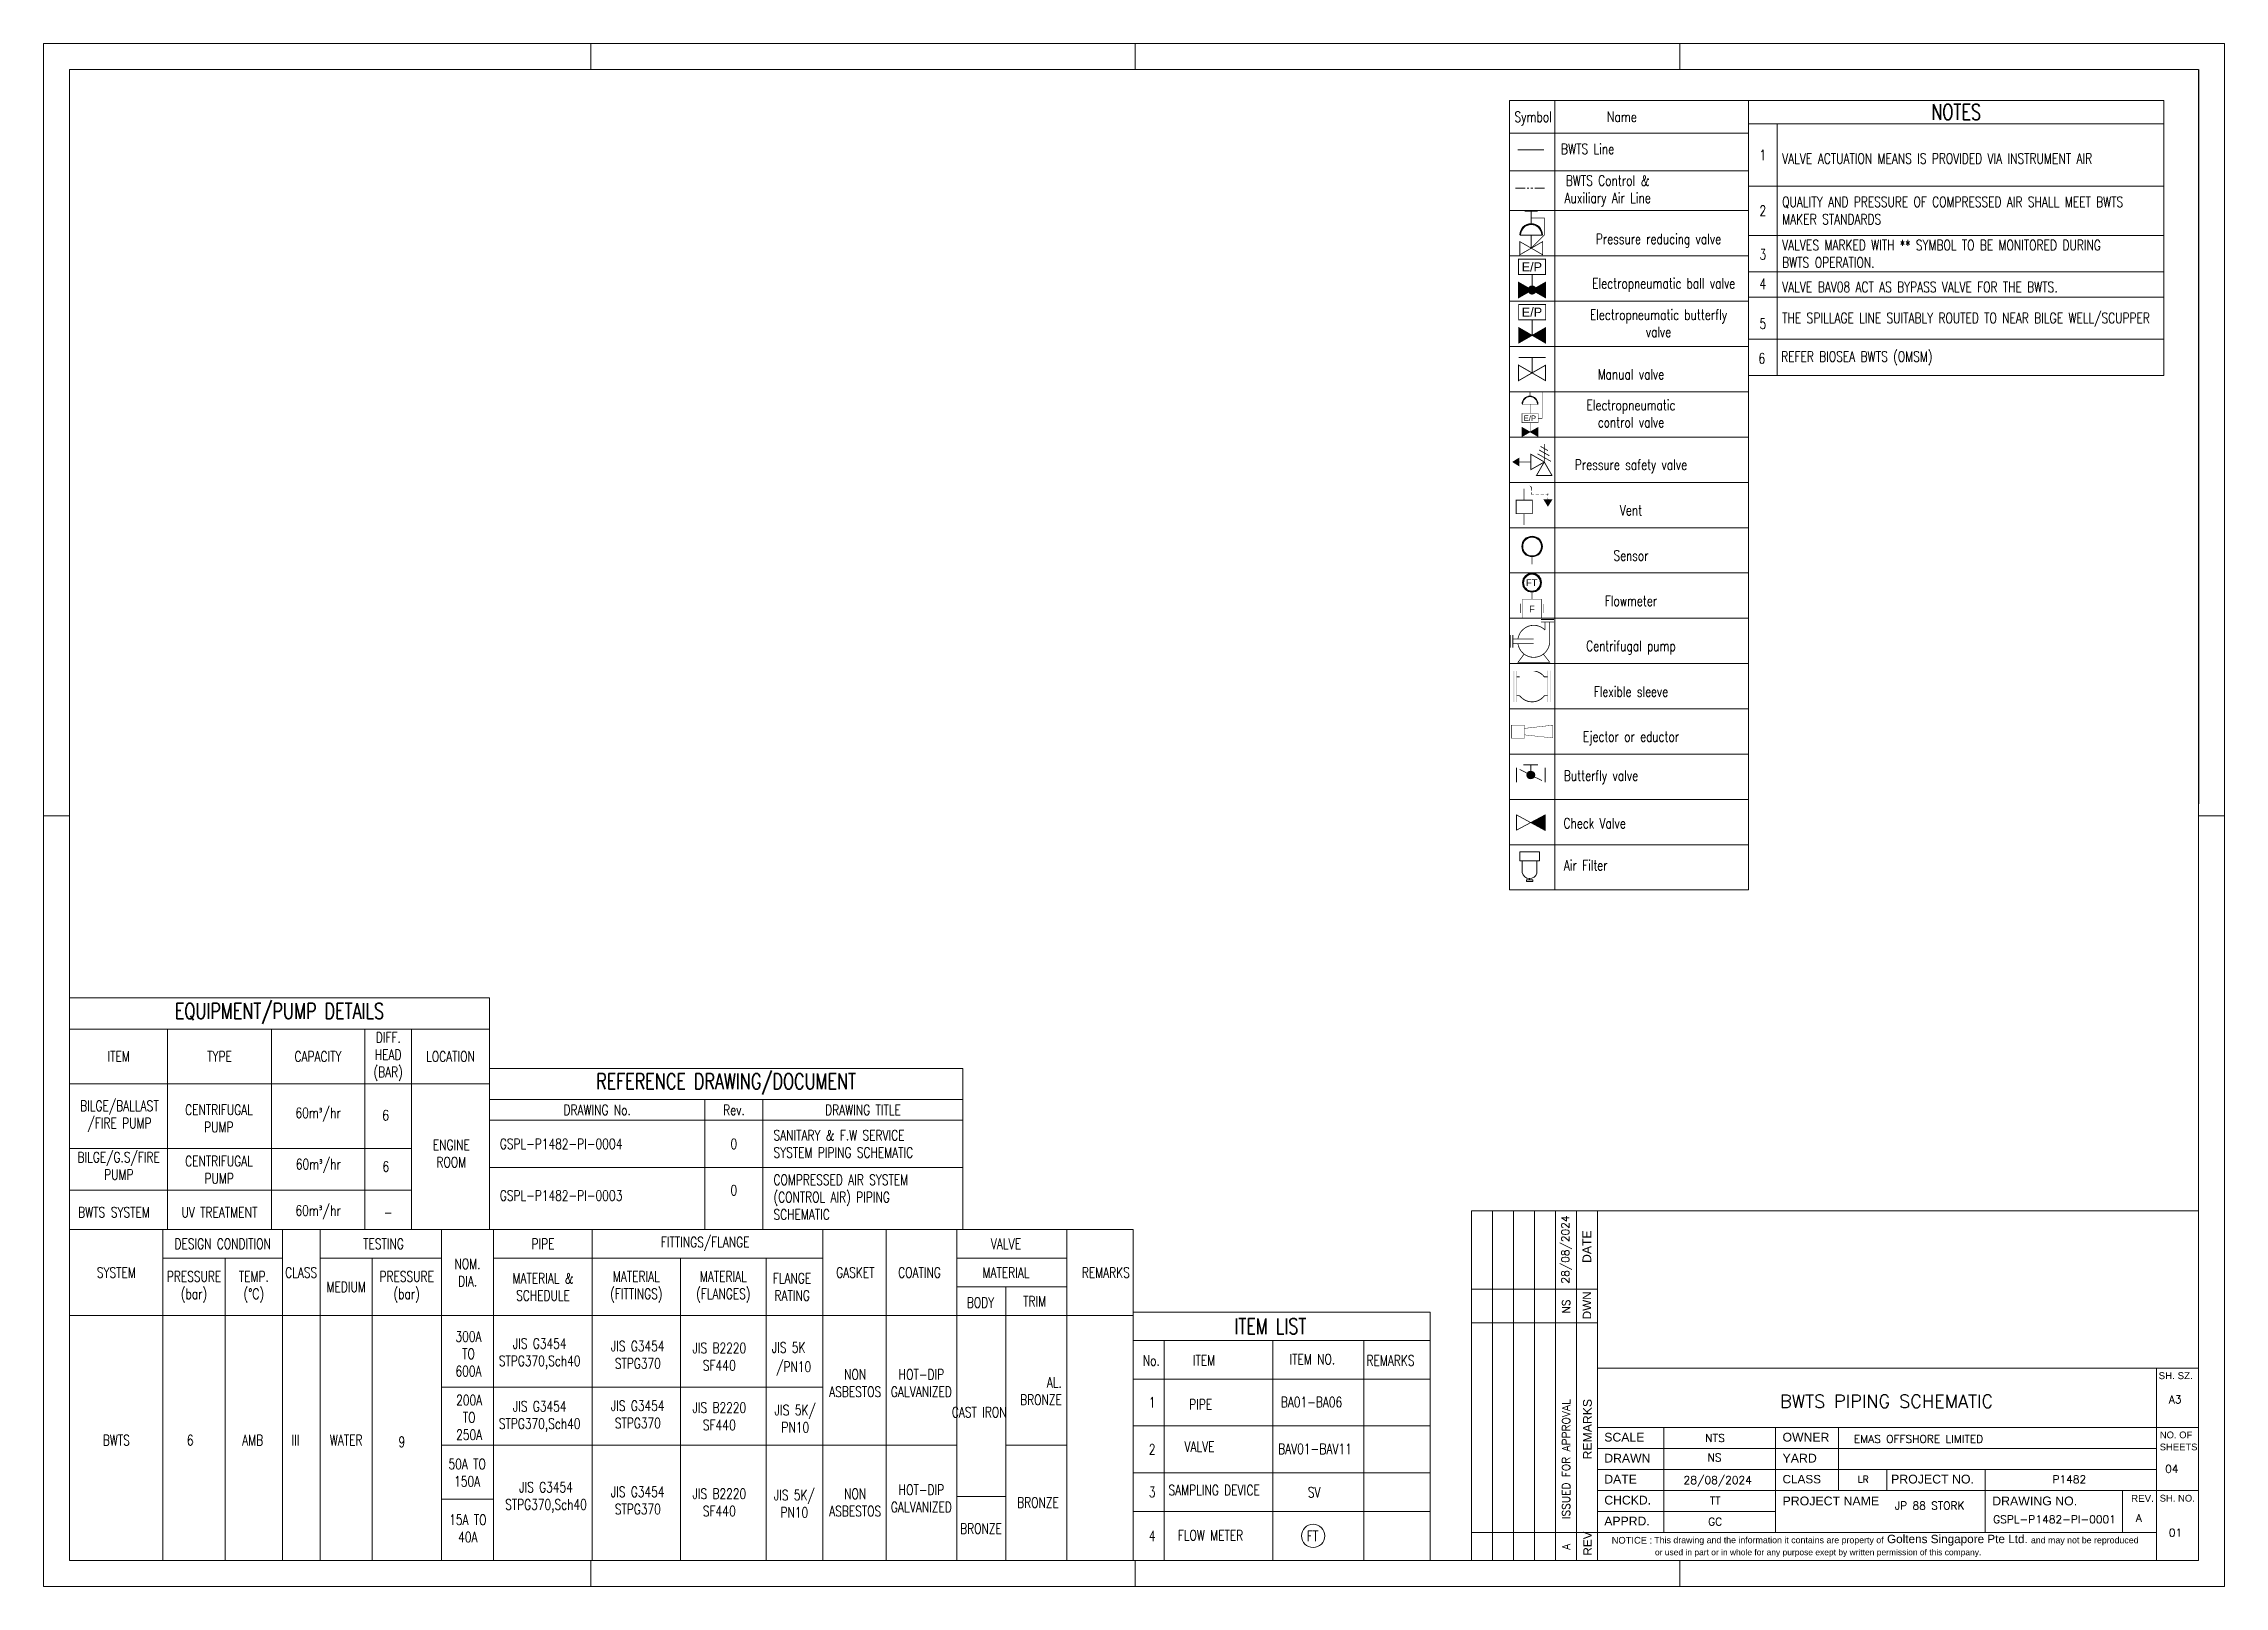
# Model space of a CAD drawing. Header units: millimetres. Extents: x 1638 to 3309, y -435 to 1865.
# Drawn here: x 1637.6 to 2057.6, y -434.9 to -137.9 of the extents above; entities that cross this region are included whole.
import ezdxf
from ezdxf.enums import TextEntityAlignment as Align

# ---------------------------------------------------------------- set-up
doc = ezdxf.new("R2010")
doc.units = ezdxf.units.MM
doc.linetypes.add('HIDDEN', pattern=[9.525, 6.35, -3.175])
doc.linetypes.add('PHANTOM', pattern=[2.5, 1.25, -0.25, 0.25, -0.25, 0.25, -0.25])
doc.layers.add('ballast', color=1, linetype='HIDDEN', lineweight=25)
doc.layers.add('Template', color=7, linetype='Continuous', lineweight=0)
doc.styles.add('Annotations', font='romans.shx', dxfattribs={"width": 0.75, "height": 2})
doc.styles.add('Cadmatic Default Text', font='arial.ttf')
doc.styles.add('Headings', font='romant.shx', dxfattribs={"width": 0.75, "height": 3})
doc.styles.add('PDF Arial', font='arial.ttf')
doc.styles.add('SEDS_Romans', font='romans.shx')

msp = doc.modelspace()

# ---------------------------------------------------------------- texts
at = {"char_height": 1.5, "attachment_point": 5, "rotation": 90, "style": 'SEDS_Romans'}
for s, insert, width in [('28/08/2024', (1930.88, -370.04), 7.6579), ('NS', (1930.79, -380.98), 7.6579), ('ISSUED FOR APPROVAL', (1930.79, -410.4), 39.094), ('A', (1930.79, -427.28), 7.6579)]:
    msp.add_mtext(s, dxfattribs=dict(at, insert=insert, width=width))
at = {"attachment_point": 5, "style": 'SEDS_Romans'}
for s, insert, char_height, width in [('BWTS PIPING SCHEMATIC', (1992.51, -399.23), 2.5, 55.554), ('A3', (2048.09, -398.89), 1.5, 7.6579), ('NTS', (1959.46, -406.29), 1.5, 7.6579), ('EMAS OFFSHORE LIMITED ', (1998.64, -406.48), 1.5, 30.9397), ('NS', (1959.36, -410.06), 1.5, 7.6579), ('04', (2047.42, -412.25), 1.5, 7.6579), ('28/08/2024', (1959.98, -414.67), 1.5, 7.6579), ('LR', (1988.02, -414.25), 1.308, 7.6579), ('TT', (1959.51, -418.37), 1.5, 7.6579), ('JP 88 STORK', (2000.81, -419.31), 1.5, 30.9397), ('GC', (1959.51, -422.41), 1.5, 7.6579), ('GSPL-P1482-PI-0001', (2024.85, -421.98), 1.5, 7.6579), ('A', (2041.11, -421.69), 1.5, 7.6579), ('01', (2048.18, -424.53), 1.5, 7.6579)]:
    msp.add_mtext(s, dxfattribs=dict(at, insert=insert, char_height=char_height, width=width))
at = {"insert": (2027.71, -414.26), "char_height": 1.5, "attachment_point": 5, "style": 'SEDS_Romans'}
msp.add_mtext('\\pt6;P1482', dxfattribs=at)
at = {"layer": 'Template', "color": 7, "style": 'Annotations', "width": 0.75}
for s, height, p in [('Butterfly valve', 1.9827, (1930.36, -279.79)), ('Check Valve', 1.9827, (1930.29, -288.95)), ('Air Filter', 1.983, (1930.36, -297.05))]:
    msp.add_text(s, height=height, dxfattribs=at).set_placement(p)
at = {"layer": 'Template', "color": 7, "char_height": 2, "attachment_point": 5, "style": 'Annotations'}
for s, insert in [('Symbol', (1924.44, -152.3)), ('Name', (1941.52, -151.95)), ('BWTS Line', (1934.91, -158.14)), ('BWTS Control & Auxiliary Air Line', (1938.78, -166.23))]:
    msp.add_mtext_dynamic_manual_height_columns(s, width=26.056, gutter_width=12.5, heights=[0], dxfattribs=dict(at, insert=insert))
at = {"layer": 'Template', "color": 7}
for s, insert, char_height, width, attachment_point, style in [('NOTES', (2005.92, -151.04), 3, 79.9872, 5, 'Headings'), ('1', (1968.67, -159.29), 2, 1.5, 5, 'Annotations'), ('VALVE ACTUATION MEANS IS PROVIDED VIA INSTRUMENT AIR', (1972.42, -159.99), 2, 72.5, 4, 'Annotations'), ('QUALITY AND PRESSURE OF COMPRESSED AIR SHALL MEET BWTS MAKER STANDARDS', (1972.42, -170.01), 2, 72.5, 4, 'Annotations'), ('2', (1968.67, -170.04), 2, 1.5, 5, 'Annotations'), ('Pressure reducing valve', (1948.58, -175.8), 1.9827, 38.0815, 5, 'Annotations'), ('VALVES MARKED WITH ** SYMBOL TO BE MONITORED DURING BWTS OPERATION.                                 ', (1972.42, -178.33), 2, 72.5, 4, 'Annotations'), ('3', (1968.67, -178.43), 2, 1.5, 5, 'Annotations'), ('Electropneumatic ball valve', (1949.6, -184.35), 1.9827, 39.4647, 5, 'Annotations'), ('4', (1968.67, -184.11), 2, 1.5, 5, 'Annotations'), ('VALVE BAV08 ACT AS BYPASS VALVE FOR THE BWTS.', (1972.42, -184.72), 2, 72.5, 4, 'Annotations'), ('Electropneumatic butterfly\\Pvalve', (1948.58, -191.72), 1.9827, 37.3344, 5, 'Annotations'), ('5', (1968.67, -191.79), 2, 1.5, 5, 'Annotations'), ('THE SPILLAGE LINE SUITABLY ROUTED TO NEAR BILGE WELL/SCUPPER ', (1972.42, -191.02), 2, 72.5, 4, 'Annotations'), ('REFER BIOSEA BWTS (OMSM)', (1972.21, -198.45), 2, 72.5, 4, 'Annotations'), ('Manual valve', (1943.28, -201.52), 1.9827, 25.8309, 5, 'Annotations'), ('6', (1968.46, -198.45), 2, 1.5, 5, 'Annotations'), ('Electropneumatic control valve', (1943.28, -209.11), 1.9827, 25.8309, 5, 'Annotations'), ('Pressure safety valve', (1943.28, -219.26), 1.9827, 25.8309, 5, 'Annotations'), ('Flowmeter', (1943.28, -245.15), 1.983, 25.8309, 5, 'Annotations'), ('Centrifugal pump', (1943.28, -254.16), 1.9827, 25.8309, 5, 'Annotations'), ('Flexible sleeve', (1943.28, -262.61), 1.9827, 25.8309, 5, 'Annotations'), ('Ejector or eductor', (1943.28, -271.6), 1.9827, 25.8309, 5, 'Annotations'), ('EQUIPMENT/PUMP DETAILS ', (1682.99, -324.6), 3, 79.371, 5, 'Headings'), ('DIFF. HEAD\\P(BAR)', (1703.93, -332.85), 2, 7, 5, 'Annotations'), ('ITEM', (1651.99, -332.85), 2, 16.871, 5, 'Annotations'), ('TYPE', (1671.43, -332.85), 2, 18, 5, 'Annotations'), ('CAPACITY', (1690.43, -332.85), 2, 16, 5, 'Annotations'), ('LOCATION', (1715.93, -332.85), 2, 13, 5, 'Annotations'), ('BILGE/BALLAST\\P/FIRE PUMP', (1652.17, -344.36), 2, 25.9163, 5, 'Annotations'), ('CENTRIFUGAL PUMP', (1671.32, -344.79), 2, 18.5, 5, 'Annotations'), ('60m{\\fISOCPEUR|b0|i0|c0|p34;³}/hr', (1690.43, -344.05), 2, 16.5, 5, 'Annotations'), ('6', (1703.44, -344.18), 2, 16.5, 5, 'Annotations'), ('BILGE/G.S/FIRE PUMP', (1652.03, -353.92), 2, 17.871, 5, 'Annotations'), ('CENTRIFUGAL PUMP', (1671.36, -354.67), 2, 18.5, 5, 'Annotations'), ('60m{\\fISOCPEUR|b0|i0|c0|p34;³}/hr', (1690.47, -353.92), 2, 16.5, 5, 'Annotations'), ('ENGINE\\PROOM', (1716.1, -351.55), 2, 17.871, 5, 'Annotations'), ('6', (1703.48, -354.05), 2, 16.5, 5, 'Annotations'), ('60m{\\fISOCPEUR|b0|i0|c0|p34;³}/hr', (1690.43, -362.85), 2, 16.5, 5, 'Annotations'), ('BWTS SYSTEM', (1651.12, -362.85), 2, 17.371, 5, 'Annotations'), ('UV TREATMENT', (1671.43, -362.85), 2, 18.5, 5, 'Annotations'), ('-', (1703.93, -362.85), 2, 7.5, 5, 'Annotations')]:
    msp.add_mtext(s, dxfattribs=dict(at, insert=insert, char_height=char_height, width=width, attachment_point=attachment_point, style=style))
at = {"layer": 'Template', "color": 1, "attachment_point": 7, "style": 'PDF Arial'}
for insert, char_height in [((1922.22, -181.75), 1.745), ((1922.24, -190.46), 1.745), ((1922.64, -210.51), 1.043)]:
    msp.add_mtext('E/P', dxfattribs=dict(at, insert=insert, char_height=char_height))
at = {"layer": 'Template', "width": 25.8309, "attachment_point": 5, "style": 'Annotations'}
for s, insert, char_height in [('{\\C7;Vent}', (1943.28, -227.69), 1.983), ('{\\C7;Sensor}', (1943.28, -236.44), 1.9827)]:
    msp.add_mtext(s, dxfattribs=dict(at, insert=insert, char_height=char_height))
at = {"layer": 'Template', "attachment_point": 7, "style": 'PDF Arial'}
for s, insert, char_height in [('FT', (1923.04, -242.31), 1.305), ('F', (1923.65, -247.36), 1.3)]:
    msp.add_mtext(s, dxfattribs=dict(at, insert=insert, char_height=char_height))

# ---------------------------------------------------------------- blocks, each defined once
blk = doc.blocks.new('Goltens_Isometric_A3_2_8')
at = {"layer": 'Template', "flags": 128}
for points in [[(0, 297), (420, 297)], [(0, 0), (0, 297)], [(105.38, 297), (105.38, 292.01)], [(210.25, 297), (210.25, 292.01)], [(315.12, 297), (315.12, 292.01)], [(420, 297), (420, 0)], [(4.99, 292.01), (415.01, 292.01)], [(4.99, 292.01), (4.99, 4.99)], [(415.01, 292.01), (415.01, 4.99)], [(4.99, 148.32), (0, 148.32)], [(420, 148.32), (415.01, 148.32)], [(275, 72.3), (299.24, 72.3)], [(275, 72.3), (275, 4.99)], [(279.04, 72.3), (279.04, 4.99)], [(283.08, 72.3), (283.08, 4.99)], [(287.12, 72.3), (287.12, 4.99)], [(291.16, 72.3), (291.16, 4.99)], [(295.2, 72.3), (295.2, 4.99)], [(299.24, 72.3), (415.01, 72.3)], [(299.24, 72.3), (299.24, 4.99)], [(415.01, 72.3), (415.01, 4.99)], [(275, 57.24), (299.24, 57.24)], [(275, 50.76), (299.24, 50.76)], [(299.24, 42.01), (415.01, 42.01)], [(406.93, 42.01), (406.93, 4.99)], [(299.24, 30.57), (415.01, 30.57)], [(312.02, 30.57), (312.02, 10.38)], [(333.56, 30.57), (333.56, 10.38)], [(345.68, 30.57), (345.68, 18.46)], [(299.24, 26.53), (406.93, 26.53)], [(299.24, 22.49), (406.93, 22.49)], [(355, 18.6), (355, 22.5)], [(373.95, 18.46), (373.95, 22.51)], [(299.24, 18.46), (415.01, 18.46)], [(373.95, 18.46), (373.95, 10.38)], [(400.39, 18.46), (400.39, 10.38)], [(299.24, 14.42), (333.56, 14.42)], [(299.24, 10.38), (275, 10.38)], [(299.24, 10.38), (406.93, 10.38)], [(415.01, 4.99), (4.99, 4.99)], [(105.38, 4.99), (105.38, 0)], [(210.25, 4.99), (210.25, 0)], [(275.01, 4.99), (299.24, 4.99)], [(299.24, 4.99), (415.01, 4.99)], [(315.12, 4.99), (315.12, 0)], [(420, 0), (0, 0)]]:
    blk.add_lwpolyline(points, dxfattribs=at)
at = {"layer": 'Template', "style": 'Cadmatic Default Text'}
for s, height, p in [('DATE', 1.683, (298.06, 62.26)), ('DWN', 1.617, (298.05, 51.41)), ('REMARKS', 1.683, (298.17, 24.45)), ('REV', 1.617, (298.16, 5.92))]:
    blk.add_text(s, height=height, rotation=90, dxfattribs=at).set_placement(p)
for s, height, p in [('SH. SZ.', 1.346, (407.34, 39.89)), ('NO. OF ', 1.3, (407.57, 28.51)), ('SHEETS', 1.3, (407.55, 26.19)), ('REV.', 1.346, (402.03, 16.27)), ('SH. NO.', 1.3, (407.55, 16.32)), ('NOTICE :', 1.292, (301.99, 8.23)), ('This drawing and the information it contains are property of', 1.213, (310.21, 8.31)), ('Goltens Singapore Pte Ltd.', 1.6154, (355.04, 8.32)), ('and may not be reproduced', 1.213, (382.75, 8.29)), ('or used in part or in whole for any purpose exept by written permission of this company.', 1.1631, (310.34, 5.99))]:
    blk.add_text(s, height=height, dxfattribs=at).set_placement(p)
for s, height, p in [('SCALE', 1.683, (300.58, 28.72)), ('OWNER', 1.683, (334.91, 28.72)), ('DRAWN', 1.683, (300.58, 24.68)), ('YARD', 1.7, (334.91, 24.68)), ('DATE', 1.683, (300.58, 20.64)), ('CLASS', 1.617, (334.91, 20.64)), ('PROJECT NO.', 1.7, (355.81, 20.65)), ('CHCKD.', 1.683, (300.58, 16.6)), ('PROJECT NAME', 1.7, (334.91, 16.44)), ('DRAWING NO.', 1.7, (375.29, 16.44)), ('APPRD.', 1.683, (300.58, 12.57))]:
    blk.add_text(s, height=height, dxfattribs=at).set_placement(p, align=Align.MIDDLE_LEFT)
blk = doc.blocks.new('SPEC')
at = {"layer": 'Template', "color": 7}
for p, q in [((1645, -362.72), (1849.86, -362.72)), ((1645, -362.72), (1645, -426.42)), ((1645, -362.72), (1710.87, -362.72)), ((1645, -362.72), (1710.87, -362.72)), ((1645, -362.72), (1725.87, -362.72)), ((1663, -362.72), (1663, -426.42)), ((1686, -362.72), (1686, -426.42)), ((1693.26, -362.72), (1693.26, -426.42)), ((1716.67, -362.72), (1716.67, -426.42)), ((1725.87, -362.72), (1817.05, -362.72)), ((1726.67, -362.72), (1726.67, -426.42)), ((1745.67, -362.72), (1745.67, -426.42)), ((1790.1, -362.72), (1790.1, -426.42)), ((1802.27, -362.72), (1802.27, -426.42)), ((1815.9, -362.72), (1815.9, -426.42)), ((1837.11, -362.72), (1837.11, -426.42)), ((1849.86, -362.72), (1849.86, -426.42)), ((1663, -368.24), (1686, -368.24)), ((1675, -368.24), (1675, -426.42)), ((1693.26, -368.24), (1716.67, -368.24)), ((1703.26, -368.24), (1703.26, -426.42)), ((1726.67, -368.24), (1790.1, -368.24)), ((1762.67, -368.24), (1762.67, -426.42)), ((1779.17, -368.24), (1779.17, -426.42)), ((1815.9, -368.24), (1837.11, -368.24)), ((1815.9, -373.77), (1837.11, -373.77)), ((1825.36, -373.77), (1825.36, -426.42)), ((1645, -379.3), (1849.86, -379.3)), ((1716.67, -393.09), (1790.1, -393.09)), ((1716.67, -404.22), (1779.17, -404.22)), ((1779.17, -404.22), (1815.9, -404.22)), ((1825.36, -404.22), (1837.11, -404.22)), ((1716.67, -414.61), (1726.67, -414.61)), ((1815.9, -414.11), (1825.36, -414.11)), ((1645, -426.42), (1849.86, -426.42))]:
    blk.add_line(p, q, dxfattribs=at)
at = {"layer": 'Template', "color": 7, "style": 'Annotations', "width": 0.75}
for s, p in [('JIS 5K', (1780.24, -386.43)), ('/PN10', (1781.08, -390.15))]:
    blk.add_text(s, height=2, dxfattribs=at).set_placement(p)
at = {"layer": 'Template', "color": 7, "char_height": 2, "attachment_point": 5, "style": 'Annotations'}
for s, insert, width in [('DESIGN CONDITION', (1674.5, -365.48), 21), (' TESTING', (1704.96, -365.48), 21.4147), ('PIPE', (1736.17, -365.48), 15), ('FITTINGS/FLANGE', (1767.42, -365.48), 39.4984), ('VALVE ', (1825.36, -365.48), 19.4977), ('NOM.\\PDIA.', (1721.67, -371.01), 9), ('SYSTEM', (1654, -371.01), 16), ('PRESSURE\\P(bar)', (1669, -373.77), 11.9), ('TEMP.\\P(%%DC)', (1680.5, -373.77), 9), ('CLASS', (1689.59, -371.01), 16.5817), ('MEDIUM', (1698.26, -373.77), 8), ('PRESSURE\\P(bar)', (1709.96, -373.77), 13.2147), ('MATERIAL & \\PSCHEDULE', (1736.17, -373.77), 18.8), ('MATERIAL\\P(FITTINGS)', (1754.17, -373.77), 16), ('MATERIAL\\P(FLANGES)', (1770.92, -373.77), 15.4984), ('FLANGE RATING', (1784.17, -373.77), 8), ('GASKET ', (1796.33, -371.01), 10.4462), ('COATING', (1808.69, -371.01), 12), ('MATERIAL', (1825.36, -371.01), 19.4977), ('REMARKS', (1844.61, -371.01), 11), ('BODY', (1820.45, -376.79), 9), ('TRIM', (1830.86, -376.53), 8.4977), ('\\P300A TO 600A', (1721.82, -384.99), 8), ('JIS G3454\\PSTPG370,Sch40', (1735.56, -386.65), 17), ('JIS G3454\\PSTPG370    \\P\\P\\P\\P\\P  ', (1754.44, -395.16), 17), ('JIS B2220\\PSF440     \\P\\P\\P\\P\\P  ', (1770.15, -395.53), 17), ('NON ASBESTOS', (1796.3, -392.28), 10.4462), ('HOT-DIP\\PGALVANIZED', (1809.06, -392.28), 10.4462), ('\\P200A TO 250A', (1722, -397.23), 8), ('      AL.  BRONZE', (1831.61, -393.83), 10.4462), ('JIS G3454\\PSTPG370,Sch40', (1735.56, -398.73), 17), ('JIS G3454\\PSTPG370    \\P\\P\\P\\P\\P  ', (1754.44, -406.65), 17), ('JIS B2220\\PSF440     \\P\\P\\P\\P\\P  ', (1770.15, -407.02), 17), ('JIS 5K/ PN10', (1784.76, -399.15), 9.7244), ('CAST IRON', (1820.22, -397.89), 10.4462), ('BWTS', (1654, -403.27), 17), ('6', (1668.27, -403.27), 3), ('AMB', (1680.27, -403.27), 3), ('III', (1688.5, -403.27), 3), ('WATER', (1698.26, -403.27), 8), ('9', (1709.02, -403.59), 3), ('\\P50A TO 150A', (1721.61, -407.87), 8), ('JIS G3454\\PSTPG370,Sch40', (1736.77, -414.3), 17), ('JIS G3454\\PSTPG370    \\P\\P\\P\\P\\P  ', (1754.44, -423.22), 17), ('JIS B2220\\PSF440     \\P\\P\\P\\P\\P  ', (1770.15, -423.59), 17), ('JIS 5K/ PN10', (1784.59, -415.51), 11.6403), ('NON ASBESTOS', (1796.3, -415.27), 10.4462), ('HOT-DIP\\PGALVANIZED', (1809.06, -414.49), 10.4462), ('BRONZE', (1831.5, -415.28), 10.4462), ('\\P15A TO 40A', (1721.7, -418.59), 8), ('BRONZE', (1820.53, -420.3), 10.4462)]:
    blk.add_mtext(s, dxfattribs=dict(at, insert=insert, width=width))
blk = doc.blocks.new('ITEM')
at = {"layer": 'Template', "color": 7}
for p, q in [((1991.31, -310.04), (2048.51, -310.04)), ((1991.31, -310.04), (1991.31, -357.85)), ((2048.51, -310.04), (2048.51, -357.85)), ((1991.31, -315.48), (2048.51, -315.48)), ((1997.25, -315.48), (1997.25, -357.85)), ((2018.19, -315.48), (2018.19, -357.85)), ((2035.69, -315.48), (2035.69, -357.85)), ((1991.31, -322.92), (2048.51, -322.92)), ((1991.31, -331.94), (2048.51, -331.94)), ((1991.31, -340.96), (2048.51, -340.96)), ((1991.31, -348.41), (2048.51, -348.41)), ((1991.31, -357.85), (2048.51, -357.85))]:
    blk.add_line(p, q, dxfattribs=at)
blk.add_circle((2025.95, -353.13), 2.24, dxfattribs=at)
for s, insert, char_height, width, attachment_point, style in [('ITEM LIST', (2017.73, -312.76), 3, 79.9872, 5, 'Headings'), ('No.', (1993.14, -319.36), 2, 72.5, 4, 'Annotations'), ('ITEM', (2002.78, -319.32), 2, 72.5, 4, 'Annotations'), ('ITEM NO.', (2021.37, -319.12), 2, 72.5, 4, 'Annotations'), ('REMARKS', (2036.21, -319.36), 2, 72.5, 4, 'Annotations'), ('1', (1994.28, -327.43), 2, 72.5, 4, 'Annotations'), ('PIPE', (2002.08, -327.81), 2, 72.5, 4, 'Annotations'), ('BA01-BA06', (2019.72, -327.36), 2, 72.5, 4, 'Annotations'), ('2', (1994.28, -336.45), 2, 72.5, 4, 'Annotations'), ('VALVE', (2001.2, -335.96), 2, 72.5, 4, 'Annotations'), ('BAV01-BAV11', (2019.24, -336.37), 2, 72.5, 4, 'Annotations'), ('3', (1994.28, -344.68), 2, 72.5, 4, 'Annotations'), ('SAMPLING DEVICE', (1998.11, -344.3), 2, 72.5, 4, 'Annotations'), ('SV', (2024.96, -344.73), 2, 72.5, 4, 'Annotations'), ('4', (1994.28, -353.13), 2, 72.5, 4, 'Annotations'), ('FLOW METER', (1999.88, -353), 2, 72.5, 4, 'Annotations'), ('FT', (2024.77, -353.13), 2, 72.5, 4, 'Annotations')]:
    blk.add_mtext(s, dxfattribs=dict(at, insert=insert, char_height=char_height, width=width, attachment_point=attachment_point, style=style))
blk = doc.blocks.new('REF')
at = {"layer": 'Template', "color": 7}
for p, q in [((1735.89, -212.91), (1827.07, -212.91)), ((1735.89, -212.91), (1735.89, -243.93)), ((1827.07, -212.91), (1827.07, -243.93)), ((1735.89, -218.91), (1827.07, -218.91)), ((1777.39, -218.91), (1777.39, -243.93)), ((1788.57, -218.91), (1788.57, -243.93)), ((1735.89, -222.91), (1827.07, -222.91)), ((1735.89, -231.99), (1827.07, -231.99)), ((1735.89, -243.93), (1827.07, -243.93))]:
    blk.add_line(p, q, dxfattribs=at)
for s, insert, char_height, width, attachment_point, style in [('REFERENCE DRAWING/DOCUMENT', (1781.48, -215.91), 3, 91.1619, 5, 'Headings'), ('DRAWING No.', (1756.64, -220.91), 2, 41.4872, 5, 'Annotations'), ('Rev.', (1782.98, -220.91), 2, 11.1619, 5, 'Annotations'), ('DRAWING TITLE', (1807.82, -220.91), 2, 38.4872, 5, 'Annotations'), ('GSPL-P1482-PI-0004', (1737.89, -227.45), 2, 37.5, 4, 'Annotations'), ('0', (1782.98, -227.45), 2, 7.1747, 5, 'Annotations'), ('SANITARY & F.W SERVICE SYSTEM PIPING SCHEMATIC', (1790.57, -227.45), 2, 34.5, 4, 'Annotations'), ('COMPRESSED AIR SYSTEM (CONTROL AIR) PIPING SCHEMATIC', (1790.57, -237.7), 2, 34.5, 4, 'Annotations'), ('GSPL-P1482-PI-0003', (1737.89, -237.39), 2, 37.5, 4, 'Annotations'), ('0', (1782.98, -236.38), 2, 7.1747, 5, 'Annotations')]:
    blk.add_mtext(s, dxfattribs=dict(at, insert=insert, char_height=char_height, width=width, attachment_point=attachment_point, style=style))

# ---------------------------------------------------------------- hatches: boundary and pattern name
at = {"layer": 'Template'}
h = msp.add_hatch(color=1, dxfattribs=at)
h.paths.add_polyline_path([(1923.23, -278.67, -0.116434), (1923.31, -278.33), (1923.98, -278.67), (1924.65, -279.01, -0.791418)])
h.paths.add_polyline_path([(1923.98, -278.67), (1923.31, -278.33, -0.284079), (1923.98, -277.92)])
h.paths.add_polyline_path([(1923.98, -277.92, -0.414214), (1924.73, -278.67, -0.116434), (1924.65, -279.01), (1923.98, -278.67)])
h = msp.add_hatch(color=1, dxfattribs=at)
h.dxf.hatch_style = 1
h.paths.add_polyline_path([(1926.75, -286.33), (1923.96, -287.83), (1926.75, -289.38)])

# ---------------------------------------------------------------- linework, layer by layer
at = {"ltscale": 30}
msp.add_line((2052.57, -142.86), (2052.57, -284.25), dxfattribs=at)
at = {"layer": 'Template', "color": 7}
for p, q in [((1919.87, -169.99), (1919.87, -148.79)), ((1919.87, -148.79), (1965.92, -148.79)), ((1965.92, -148.79), (2045.92, -148.79)), ((1965.92, -148.79), (1965.92, -223.3)), ((1965.92, -148.79), (1965.92, -223.3)), ((2045.92, -148.79), (2045.92, -174.79)), ((1919.87, -155.09), (1965.92, -155.09)), ((1965.92, -153.29), (1971.42, -153.29)), ((1965.92, -155.09), (1965.92, -230.35)), ((1971.42, -153.29), (2045.92, -153.29)), ((1971.42, -153.29), (1971.42, -174.79)), ((1919.87, -162.38), (1965.92, -162.38)), ((1965.92, -165.29), (2045.92, -165.29)), ((1965.92, -167.7), (1965.92, -246.21)), ((1928.6, -169.99), (1965.92, -169.99)), ((1965.92, -174.79), (2045.92, -174.79)), ((1965.92, -174.79), (2045.92, -174.79)), ((1971.42, -174.79), (1971.42, -201.79)), ((2045.92, -174.79), (2045.92, -201.79)), ((1928.6, -178.72), (1965.92, -178.72)), ((1965.92, -181.79), (2045.92, -181.79)), ((1928.6, -187.43), (1965.92, -187.43)), ((1965.92, -186.65), (2045.92, -186.65)), ((1928.6, -196.16), (1965.92, -196.16)), ((1965.92, -194.79), (2045.92, -194.79)), ((1928.6, -204.89), (1965.92, -204.89)), ((1965.92, -201.79), (2045.92, -201.79)), ((1928.6, -213.6), (1965.92, -213.6)), ((1928.6, -222.33), (1965.92, -222.33)), ((1928.6, -231.06), (1965.92, -231.06)), ((1928.6, -239.77), (1965.92, -239.77)), ((1965.92, -246.21), (1965.92, -254.94)), ((1928.6, -248.5), (1965.92, -248.5)), ((1965.92, -254.94), (1965.92, -300.79)), ((1928.6, -257.23), (1965.92, -257.23)), ((1928.6, -257.23), (1965.92, -257.23)), ((1928.6, -265.96), (1965.92, -265.96)), ((1928.6, -265.96), (1965.92, -265.96)), ((1919.87, -274.67), (1919.87, -283.38)), ((1928.6, -274.67), (1965.92, -274.67)), ((1928.6, -283.38), (1928.6, -274.67)), ((1919.87, -283.38), (1928.6, -283.38)), ((1919.87, -283.38), (1919.87, -292.09)), ((1928.6, -283.38), (1965.92, -283.38)), ((1928.6, -292.09), (1928.6, -283.38)), ((1919.87, -292.09), (1928.6, -292.09)), ((1919.87, -292.09), (1919.87, -300.79)), ((1928.6, -292.09), (1965.92, -292.09)), ((1928.6, -300.79), (1928.6, -292.09)), ((1919.87, -300.79), (1928.6, -300.79)), ((1928.6, -300.79), (1965.92, -300.79)), ((1642.56, -321.6), (1723.43, -321.6)), ((1642.56, -321.6), (1642.56, -327.6)), ((1723.43, -321.6), (1723.43, -341.82)), ((1642.56, -327.6), (1723.43, -327.6)), ((1642.56, -327.6), (1642.56, -360.24)), ((1661.43, -327.6), (1661.43, -360.24)), ((1681.43, -327.6), (1681.43, -338.1)), ((1699.43, -327.6), (1699.43, -338.1)), ((1708.43, -327.6), (1708.43, -338.1)), ((1723.43, -335.15), (1723.43, -366.17)), ((1642.56, -338.1), (1708.43, -338.1)), ((1681.43, -338.1), (1681.43, -360.24)), ((1699.43, -338.1), (1699.43, -360.24)), ((1708.43, -338.1), (1723.43, -338.1)), ((1708.43, -338.1), (1708.43, -360.24)), ((1642.56, -350.6), (1708.43, -350.6)), ((1642.56, -358.59), (1708.43, -358.59)), ((1642.56, -360.24), (1642.56, -366.17)), ((1661.43, -360.24), (1661.43, -366.17)), ((1681.43, -360.24), (1681.43, -366.17)), ((1699.43, -360.24), (1699.43, -366.17)), ((1708.43, -360.24), (1708.43, -366.17))]:
    msp.add_line(p, q, dxfattribs=at)
at = {"layer": 'Template', "ltscale": 0.25}
msp.add_line((1921.49, -158.3), (1926.49, -158.3), dxfattribs=at)
at = {"layer": 'Template', "linetype": 'PHANTOM', "ltscale": 1.5}
msp.add_line((1921.01, -165.69), (1926.97, -165.69), dxfattribs=at)
at = {"layer": 'Template', "color": 1}
for p, q in [((1925.37, -276.69), (1922.59, -276.69)), ((1921.2, -277.28), (1921.2, -280.06)), ((1921.85, -277.61), (1923.98, -278.67)), ((1921.85, -277.61), (1923.98, -278.67)), ((1926.11, -279.73), (1923.98, -278.67)), ((1926.11, -279.73), (1923.98, -278.67)), ((1926.76, -277.28), (1926.76, -280.06))]:
    msp.add_line(p, q, dxfattribs=at)
at = {"layer": 'Template', "linetype": 'Continuous'}
for p, q in [((1921.89, -293.47), (1921.89, -295.17)), ((1921.89, -293.47), (1925.65, -293.47)), ((1925.65, -293.47), (1925.65, -295.18)), ((1925.65, -295.18), (1921.89, -295.18)), ((1922.31, -295.18), (1922.31, -297.44)), ((1925.17, -295.18), (1925.17, -297.55))]:
    msp.add_line(p, q, dxfattribs=at)
at = {"layer": 'Template'}
for p, q in [((1923.13, -298.87), (1924.39, -298.87)), ((1923.13, -298.87), (1923.13, -299.16)), ((1923.13, -299.16), (1924.39, -299.16)), ((1923.76, -298.6), (1923.76, -298.87)), ((1924.39, -299.16), (1924.39, -298.87))]:
    msp.add_line(p, q, dxfattribs=at)
at = {"layer": 'Template', "color": 7}
for points in [[(1928.6, -148.79), (1928.6, -169.99)], [(1928.6, -169.99), (1919.87, -169.99)]]:
    msp.add_lwpolyline(points, dxfattribs=at)
for points in [[(1965.92, -155.09), (1919.87, -155.09)], [(1965.92, -169.99), (1919.87, -169.99)], [(1919.87, -178.72), (1928.6, -178.72), (1928.6, -169.99), (1919.87, -169.99)], [(1919.87, -187.43), (1928.6, -187.43), (1928.6, -178.72), (1919.87, -178.72)], [(1919.87, -196.16), (1928.6, -196.16), (1928.6, -187.43), (1919.87, -187.43)], [(1919.87, -204.89), (1928.6, -204.89), (1928.6, -196.16), (1919.87, -196.16)], [(1919.87, -213.6), (1928.6, -213.6), (1928.6, -204.89), (1919.87, -204.89)], [(1919.87, -222.33), (1928.6, -222.33), (1928.6, -213.6), (1919.87, -213.6)], [(1919.87, -231.06), (1928.6, -231.06), (1928.6, -222.33), (1919.87, -222.33)], [(1919.87, -239.77), (1928.6, -239.77), (1928.6, -231.06), (1919.87, -231.06)], [(1919.87, -248.5), (1928.6, -248.5), (1928.6, -239.77), (1919.87, -239.77)], [(1919.87, -257.23), (1928.6, -257.23), (1928.6, -248.5), (1919.87, -248.5)], [(1919.87, -265.96), (1928.6, -265.96), (1928.6, -257.23), (1919.87, -257.23)], [(1919.87, -274.67), (1928.6, -274.67), (1928.6, -265.96), (1919.87, -265.96)]]:
    msp.add_lwpolyline(points, close=True, dxfattribs=at)
at = {"layer": 'Template', "color": 1}
for points, format in [([(1924.07, -172.69, 0.168, 0.168, 0), (1924.07, -171.45, 0.147, 0.147, 0), (1926.58, -171.45, 0.147, 0.147, 0), (1926.58, -174.72, 0.134, 0.134, 0), (1924.07, -177.24, 0, 0, 0)], "xyseb"), ([(1926.1, -174.69), (1926.25, -174.69, 0.983361), (1921.87, -174.68)], "xyb"), ([(1921.89, -174.69), (1922.03, -174.69, -0.982419), (1926.08, -174.68)], "xyb"), ([(1924.14, -223.62, 0.149, 0.149, 0), (1924.12, -223.4, 0.149, 0.149, 0), (1924.03, -223.19, 0.159, 0.159, 0), (1923.86, -223.01, 0, 0, 0), (1923.66, -222.9, 0, 0, 0), (1923.44, -222.86, 0, 0, 0), (1923.21, -222.88, 0, 0, 0), (1923, -222.98, 0, 0, 0), (1922.83, -223.14, 0, 0, 0), (1922.72, -223.34, 0, 0, 0), (1922.67, -223.57, 0, 0, 0)], "xyseb"), ([(1921.5, -253.38, 0.146, 0.146, 0), (1921.61, -253.85, 0.146, 0.146, 0), (1921.79, -254.3, 0.146, 0.146, 0), (1922.04, -254.71, 0.146, 0.146, 0), (1922.36, -255.1, 0.146, 0.146, 0), (1922.73, -255.41, 0.146, 0.146, 0), (1923.14, -255.67, 0.146, 0.146, 0), (1923.58, -255.85, 0.146, 0.146, 0), (1924.04, -255.98, 0.146, 0.146, 0), (1924.53, -256.02, 0.146, 0.146, 0), (1925.02, -255.98, 0.146, 0.146, 0), (1925.5, -255.87, 0.146, 0.146, 0), (1925.94, -255.7, 0.146, 0.146, 0), (1926.36, -255.43, 0.146, 0.146, 0), (1926.72, -255.12, 0.146, 0.146, 0), (1927.04, -254.75, 0.146, 0.146, 0), (1927.3, -254.34, 0.146, 0.146, 0), (1927.48, -253.89, 0.146, 0.146, 0), (1927.59, -253.42, 0.146, 0.146, 0), (1927.63, -252.95, 0.147, 0.147, 0), (1927.63, -249.23, 0.126, 0.126, 0), (1927.2, -249.23, 0.126, 0.126, 0), (1926.74, -249.23, 0.147, 0.147, 0), (1926.74, -250.78, 0, 0, 0)], "xyseb"), ([(1922.69, -255.4, 0.148, 0.148, 0), (1921.51, -256.99, 0.147, 0.147, 0), (1927.64, -256.99, 0.134, 0.134, 0), (1926.41, -255.4, 0, 0, 0)], "xyseb"), ([(1926.62, -259.8, 0.178, 0.178, 0), (1926.31, -259.45, 0.168, 0.168, 0), (1925.96, -259.16, 0.169, 0.169, 0), (1925.56, -258.92, 0.164, 0.164, 0), (1925.14, -258.75, 0.164, 0.164, 0), (1924.69, -258.63, 0, 0, 0), (1924.24, -258.61, 0, 0, 0), (1923.76, -258.63, 0, 0, 0), (1923.32, -258.75, 0, 0, 0), (1922.89, -258.92, 0, 0, 0), (1922.51, -259.16, 0, 0, 0), (1922.15, -259.45, 0, 0, 0), (1921.84, -259.8, 0, 0, 0)], "xyseb")]:
    msp.add_lwpolyline(points, format=format, dxfattribs=at)
for points, const_width in [([(1921.88, -175.99), (1926.26, -178.51), (1926.26, -175.99), (1921.88, -178.51)], 0.145), ([(1921.63, -179.35), (1926.82, -179.35), (1926.82, -182.33), (1921.63, -182.33)], 0.168), ([(1921.66, -192.54), (1926.84, -195.53), (1926.84, -192.55), (1921.66, -195.51)], 0.17), ([(1921.63, -199.77), (1926.82, -202.75), (1926.82, -199.78), (1921.63, -202.75)], 0.171), ([(1922.3, -209.07), (1925.4, -209.07), (1925.4, -210.86), (1922.3, -210.86)], 0.105), ([(1921.17, -228.35), (1924.28, -228.35), (1924.28, -225.75), (1921.17, -225.75)], 0.168)]:
    msp.add_lwpolyline(points, close=True, dxfattribs=dict(at, const_width=const_width))
for points in [[(1921.63, -183.82, 0.171, 0.171, 0), (1926.82, -186.8, 0.168, 0.168, 0), (1926.82, -183.82, 0.189, 0.189, 0), (1921.63, -186.79, 0.168, 0.168, 0)], [(1921.66, -188.07, 0.189, 0.189, 0), (1926.84, -188.07, 0.168, 0.168, 0), (1926.84, -191.06, 0.168, 0.168, 0), (1921.66, -191.06, 0.168, 0.168, 0)], [(1922.3, -211.74, 0.112, 0.112, 0), (1925.4, -213.52, 0.105, 0.105, 0), (1925.4, -211.74, 0.112, 0.112, 0), (1922.3, -213.52, 0.105, 0.105, 0)], [(1920.23, -269.1, 0.063, 0.063, 0), (1922.76, -269.1, 0.063, 0.063, 0), (1922.76, -271.55, 0.063, 0.063, 0), (1920.23, -271.55, 0.0839, 0.0839, 0)], [(1922.76, -269.7, 0.0763, 0.0763, 0), (1928.23, -269.08, 0.063, 0.063, 0), (1928.23, -271.54, 0.0695, 0.0695, 0), (1922.76, -270.94, 0.063, 0.063, 0)]]:
    msp.add_lwpolyline(points, format="xyseb", close=True, dxfattribs=at)
at = {"layer": 'Template', "lineweight": 0}
msp.add_lwpolyline([(1921.63, -185.31), (1921.63, -185.31)], dxfattribs=at)
at = {"layer": 'Template', "color": 1}
for points in [[(1926.82, -185.31), (1926.82, -185.31)], [(1922.29, -207.26), (1922.41, -207.26)], [(1925.29, -207.26), (1925.39, -207.26)], [(1926.59, -218.4), (1926.59, -218.4)], [(1926.59, -218.4), (1926.59, -218.4)], [(1924.2, -224.61), (1924.11, -224.61)], [(1927.32, -225.62), (1927.24, -225.62)], [(1927.28, -224.55), (1927.28, -224.66)], [(1928.6, -265.96), (1919.87, -265.96)], [(1919.87, -265.96), (1928.6, -265.96)], [(1923.98, -276.69), (1923.98, -278.67)]]:
    msp.add_lwpolyline(points, dxfattribs=at)
for points, const_width in [([(1923.85, -205.85), (1923.85, -204.96), (1926.18, -204.96), (1926.18, -210), (1925.39, -210)], 0.105), ([(1923.99, -219.89), (1923.99, -216.91), (1926.59, -218.41)], 0.168), ([(1928.07, -221), (1925.09, -221), (1926.58, -218.4)], 0.168), ([(1926.74, -250.77), (1926.38, -250.46), (1925.97, -250.2), (1925.52, -250.01), (1925.05, -249.89), (1924.55, -249.85), (1924.06, -249.89), (1923.59, -250.01), (1923.14, -250.2), (1922.73, -250.45), (1922.36, -250.77), (1922.04, -251.14), (1921.8, -251.57), (1921.61, -252.02), (1921.5, -252.49)], 0.146), ([(1924.55, -253.38), (1920.51, -253.38), (1920.51, -252.95), (1920.51, -252.49), (1924.55, -252.49)], 0.147), ([(1921.84, -263.41), (1922.15, -263.74), (1922.51, -264.04), (1922.89, -264.27), (1923.32, -264.45), (1923.76, -264.55), (1924.24, -264.59), (1924.69, -264.55), (1925.14, -264.45), (1925.56, -264.27), (1925.96, -264.04), (1926.31, -263.74), (1926.62, -263.41)], 0.167)]:
    msp.add_lwpolyline(points, dxfattribs=dict(at, const_width=const_width))
at = {"layer": 'Template'}
msp.add_lwpolyline([(1922.39, -244.81, 0.063, 0.063, 0), (1926.02, -244.81, 0.0839, 0.0839, 0), (1926.02, -248.46, 0.0839, 0.0839, 0), (1922.39, -248.46, 0.0839, 0.0839, 0)], format="xyseb", close=True, dxfattribs=at)
msp.add_lwpolyline([(1922.39, -244.81, 0.063, 0.063, 0), (1926.02, -244.81, 0.0839, 0.0839, 0), (1926.02, -248.46, 0.0839, 0.0839, 0), (1922.39, -248.46, 0.0839, 0.0839, 0)], format="xyseb", close=True, dxfattribs=at)
msp.add_lwpolyline([(1921.25, -289.29), (1926.75, -286.33), (1926.75, -289.38), (1921.25, -286.33)], close=True, dxfattribs=at)
for centre, radius in [((1924.23, -234.68), 1.98), ((1924.23, -234.69), 1.81), ((1924.22, -241.64), 1.82), ((1924.21, -241.65), 1.62)]:
    msp.add_circle(centre, radius, dxfattribs=at)
at = {"layer": 'Template', "color": 1}
msp.add_circle((1923.98, -278.67), 0.752, dxfattribs=at)
for radius, start, end in [(1.54, 0.9613, 179.0387), (1.44, 1.0162, 178.9838)]:
    msp.add_arc((1923.83, -207.27), radius, start, end, dxfattribs=at)
at = {"layer": 'Template'}
msp.add_arc((1923.76, -297.12), 1.48, 192.6488, 342.949, dxfattribs=at)
at = {"layer": 'Template', "color": 1}
for points in [[(1925.33, -170.19), (1925.33, -170.04), (1922.81, -170.19)], [(1925.33, -170.04), (1922.81, -170.19), (1922.81, -170.04)], [(1924.15, -170.11), (1923.99, -170.11), (1924.15, -172.63)], [(1923.99, -170.11), (1924.15, -172.63), (1923.99, -172.63)], [(1921.93, -174.31), (1922.03, -174.69), (1921.89, -174.69)], [(1921.89, -174.67), (1921.89, -174.81), (1926.25, -174.67)], [(1921.89, -174.81), (1926.25, -174.67), (1926.25, -174.81)], [(1922.03, -173.93), (1922.1, -174.27), (1921.93, -174.27)], [(1922.1, -174.27), (1921.93, -174.27), (1922.08, -174.31)], [(1921.93, -174.27), (1922.08, -174.31), (1921.93, -174.31)], [(1922.08, -174.31), (1921.93, -174.31), (1922.03, -174.69)], [(1922.05, -173.87), (1922.2, -173.93), (1922.03, -173.93)], [(1922.2, -173.93), (1922.03, -173.93), (1922.1, -174.27)], [(1922.22, -173.58), (1922.24, -173.87), (1922.05, -173.87)], [(1922.24, -173.87), (1922.05, -173.87), (1922.2, -173.93)], [(1922.26, -173.49), (1922.39, -173.58), (1922.22, -173.58)], [(1922.39, -173.58), (1922.22, -173.58), (1922.24, -173.87)], [(1922.43, -173.28), (1922.47, -173.49), (1922.26, -173.49)], [(1922.47, -173.49), (1922.26, -173.49), (1922.39, -173.58)], [(1922.54, -173.18), (1922.64, -173.28), (1922.43, -173.28)], [(1922.64, -173.28), (1922.43, -173.28), (1922.47, -173.49)], [(1922.71, -173.03), (1922.79, -173.18), (1922.54, -173.18)], [(1922.79, -173.18), (1922.54, -173.18), (1922.64, -173.28)], [(1922.87, -172.9), (1922.96, -173.03), (1922.71, -173.03)], [(1922.96, -173.03), (1922.71, -173.03), (1922.79, -173.18)], [(1922.96, -172.84), (1923.21, -172.9), (1922.87, -172.9)], [(1923.21, -172.9), (1922.87, -172.9), (1922.96, -173.03)], [(1923.19, -172.74), (1923.29, -172.84), (1922.96, -172.84)], [(1923.29, -172.84), (1922.96, -172.84), (1923.21, -172.9)], [(1923.23, -172.72), (1923.67, -172.74), (1923.19, -172.74)], [(1923.67, -172.74), (1923.19, -172.74), (1923.29, -172.84)], [(1923.25, -172.69), (1924.01, -172.72), (1923.23, -172.72)], [(1924.01, -172.72), (1923.23, -172.72), (1923.67, -172.74)], [(1923.65, -172.59), (1924.89, -172.69), (1923.25, -172.69)], [(1924.07, -172.69), (1923.25, -172.69), (1924.01, -172.72)], [(1924.07, -172.55), (1924.49, -172.59), (1923.65, -172.59)], [(1924.49, -172.59), (1923.65, -172.59), (1924.89, -172.69)], [(1924.15, -174.73), (1923.99, -174.73), (1924.15, -177.25)], [(1923.99, -174.73), (1924.15, -177.25), (1923.99, -177.25)], [(1924.89, -172.69), (1924.07, -172.69), (1924.91, -172.72)], [(1924.07, -172.69), (1924.91, -172.72), (1924.13, -172.72)], [(1924.91, -172.72), (1924.13, -172.72), (1924.95, -172.74)], [(1924.13, -172.72), (1924.95, -172.74), (1924.47, -172.74)], [(1924.95, -172.74), (1924.47, -172.74), (1925.18, -172.84)], [(1924.47, -172.74), (1925.18, -172.84), (1924.85, -172.84)], [(1925.18, -172.84), (1924.85, -172.84), (1925.27, -172.9)], [(1924.85, -172.84), (1925.27, -172.9), (1924.93, -172.9)], [(1925.27, -172.9), (1924.93, -172.9), (1925.43, -173.03)], [(1924.93, -172.9), (1925.43, -173.03), (1925.18, -173.03)], [(1925.43, -173.03), (1925.18, -173.03), (1925.6, -173.18)], [(1925.18, -173.03), (1925.6, -173.18), (1925.35, -173.18)], [(1925.6, -173.18), (1925.35, -173.18), (1925.71, -173.28)], [(1925.35, -173.18), (1925.71, -173.28), (1925.5, -173.28)], [(1925.71, -173.28), (1925.5, -173.28), (1925.87, -173.49)], [(1925.5, -173.28), (1925.87, -173.49), (1925.66, -173.49)], [(1925.87, -173.49), (1925.66, -173.49), (1925.94, -173.58)], [(1925.66, -173.49), (1925.94, -173.58), (1925.75, -173.58)], [(1925.94, -173.58), (1925.75, -173.58), (1926.08, -173.87)], [(1925.75, -173.58), (1926.08, -173.87), (1925.9, -173.87)], [(1926.08, -173.87), (1925.9, -173.87), (1926.1, -173.93)], [(1925.9, -173.87), (1926.1, -173.93), (1925.94, -173.93)], [(1926.1, -173.93), (1925.94, -173.93), (1926.21, -174.27)], [(1925.94, -173.93), (1926.21, -174.27), (1926.04, -174.27)], [(1926.21, -174.27), (1926.04, -174.27), (1926.21, -174.31)], [(1926.04, -174.27), (1926.21, -174.31), (1926.06, -174.31)], [(1926.21, -174.31), (1926.06, -174.31), (1926.25, -174.69)], [(1926.06, -174.31), (1926.25, -174.69), (1926.1, -174.69)], [(1921.63, -183.82), (1921.63, -185.31), (1924.24, -185.31)], [(1921.63, -183.82), (1921.66, -183.82), (1924.24, -185.31)], [(1923.59, -184.72), (1924.97, -184.85), (1923.48, -184.85)], [(1923.71, -184.61), (1924.87, -184.72), (1923.59, -184.72)], [(1924.87, -184.72), (1923.59, -184.72), (1924.97, -184.85)], [(1923.84, -184.53), (1924.76, -184.61), (1923.71, -184.61)], [(1924.76, -184.61), (1923.71, -184.61), (1924.87, -184.72)], [(1923.99, -184.47), (1924.61, -184.53), (1923.84, -184.53)], [(1924.61, -184.53), (1923.84, -184.53), (1924.76, -184.61)], [(1924.15, -184.45), (1924.47, -184.47), (1923.99, -184.47)], [(1924.47, -184.47), (1923.99, -184.47), (1924.61, -184.53)], [(1924.32, -182.33), (1924.15, -182.33), (1924.32, -185.31)], [(1924.15, -182.33), (1924.32, -185.31), (1924.15, -185.31)], [(1924.32, -184.45), (1924.15, -184.45), (1924.47, -184.47)], [(1926.82, -183.82), (1926.82, -185.31), (1924.24, -185.31)], [(1921.63, -185.31), (1924.24, -185.31), (1921.63, -186.8)], [(1923.38, -185.14), (1925.1, -185.31), (1923.36, -185.31)], [(1925.1, -185.31), (1923.36, -185.31), (1925.1, -185.48)], [(1923.36, -185.31), (1925.1, -185.48), (1923.38, -185.48)], [(1923.42, -184.99), (1925.1, -185.14), (1923.38, -185.14)], [(1925.1, -185.14), (1923.38, -185.14), (1925.1, -185.31)], [(1925.1, -185.48), (1923.38, -185.48), (1925.03, -185.62)], [(1923.38, -185.48), (1925.03, -185.62), (1923.42, -185.62)], [(1923.48, -184.85), (1925.03, -184.99), (1923.42, -184.99)], [(1925.03, -184.99), (1923.42, -184.99), (1925.1, -185.14)], [(1925.03, -185.62), (1923.42, -185.62), (1924.97, -185.77)], [(1923.42, -185.62), (1924.97, -185.77), (1923.48, -185.77)], [(1924.97, -184.85), (1923.48, -184.85), (1925.03, -184.99)], [(1924.97, -185.77), (1923.48, -185.77), (1924.87, -185.89)], [(1923.48, -185.77), (1924.87, -185.89), (1923.59, -185.89)], [(1924.87, -185.89), (1923.59, -185.89), (1924.76, -186)], [(1923.59, -185.89), (1924.76, -186), (1923.71, -186)], [(1924.76, -186), (1923.71, -186), (1924.61, -186.08)], [(1923.71, -186), (1924.61, -186.08), (1923.84, -186.08)], [(1924.61, -186.08), (1923.84, -186.08), (1924.47, -186.15)], [(1923.84, -186.08), (1924.47, -186.15), (1923.99, -186.15)], [(1924.47, -186.15), (1923.99, -186.15), (1924.32, -186.17)], [(1923.99, -186.15), (1924.32, -186.17), (1924.15, -186.17)], [(1926.82, -186.8), (1926.8, -186.8), (1924.24, -185.31)], [(1924.24, -185.31), (1926.82, -185.31), (1926.82, -186.8)], [(1921.66, -192.55), (1924.24, -194.04), (1921.66, -194.04)], [(1924.32, -191.06), (1924.15, -191.06), (1924.32, -194.04)], [(1924.15, -191.06), (1924.32, -194.04), (1924.15, -194.04)], [(1926.84, -192.55), (1926.84, -194.04), (1924.24, -194.04)], [(1924.24, -194.04), (1921.66, -194.04), (1921.66, -195.53)], [(1926.84, -194.04), (1924.24, -194.04), (1926.84, -195.53)], [(1921.63, -198.19), (1921.63, -198.36), (1926.82, -198.19)], [(1921.63, -198.36), (1926.82, -198.19), (1926.82, -198.36)], [(1924.32, -198.28), (1924.15, -198.28), (1924.32, -201.26)], [(1924.15, -198.28), (1924.32, -201.26), (1924.15, -201.26)], [(1922.33, -206.99), (1922.41, -207.26), (1922.29, -207.26)], [(1922.29, -207.24), (1922.29, -207.34), (1925.39, -207.24)], [(1922.29, -207.34), (1925.39, -207.24), (1925.39, -207.34)], [(1922.41, -206.71), (1922.43, -206.97), (1922.33, -206.97)], [(1922.43, -206.97), (1922.33, -206.97), (1922.43, -206.99)], [(1922.33, -206.97), (1922.43, -206.99), (1922.33, -206.99)], [(1922.43, -206.99), (1922.33, -206.99), (1922.41, -207.26)], [(1922.54, -206.48), (1922.54, -206.67), (1922.41, -206.67)], [(1922.54, -206.67), (1922.41, -206.67), (1922.52, -206.71)], [(1922.41, -206.67), (1922.52, -206.71), (1922.41, -206.71)], [(1922.52, -206.71), (1922.41, -206.71), (1922.43, -206.97)], [(1922.56, -206.42), (1922.66, -206.48), (1922.54, -206.48)], [(1922.66, -206.48), (1922.54, -206.48), (1922.54, -206.67)], [(1922.68, -206.27), (1922.71, -206.42), (1922.56, -206.42)], [(1922.71, -206.42), (1922.56, -206.42), (1922.66, -206.48)], [(1922.83, -206.27), (1922.68, -206.27), (1922.71, -206.42)], [(1923.9, -207.28), (1923.8, -207.28), (1923.9, -209.06)], [(1923.8, -207.28), (1923.9, -209.06), (1923.8, -209.06)], [(1924.99, -206.27), (1924.85, -206.27), (1925.12, -206.42)], [(1924.85, -206.27), (1925.12, -206.42), (1924.97, -206.42)], [(1925.12, -206.42), (1924.97, -206.42), (1925.16, -206.48)], [(1924.97, -206.42), (1925.16, -206.48), (1925.03, -206.48)], [(1925.16, -206.48), (1925.03, -206.48), (1925.27, -206.67)], [(1925.03, -206.48), (1925.27, -206.67), (1925.14, -206.67)], [(1925.27, -206.67), (1925.14, -206.67), (1925.29, -206.71)], [(1925.14, -206.67), (1925.29, -206.71), (1925.16, -206.71)], [(1925.29, -206.71), (1925.16, -206.71), (1925.35, -206.97)], [(1925.16, -206.71), (1925.35, -206.97), (1925.24, -206.97)], [(1925.35, -206.97), (1925.24, -206.97), (1925.37, -206.99)], [(1925.24, -206.97), (1925.37, -206.99), (1925.24, -206.99)], [(1925.37, -206.99), (1925.24, -206.99), (1925.39, -207.26)], [(1925.24, -206.99), (1925.39, -207.26), (1925.29, -207.26)], [(1922.29, -211.73), (1922.31, -211.75), (1922.29, -211.75)], [(1922.29, -211.75), (1922.29, -212.63), (1923.84, -212.63)], [(1922.29, -211.75), (1922.31, -211.75), (1923.84, -212.63)], [(1922.29, -212.63), (1923.84, -212.63), (1922.29, -213.51)], [(1923.9, -210.85), (1923.8, -210.85), (1923.9, -212.63)], [(1923.8, -210.85), (1923.9, -212.63), (1923.8, -212.63)], [(1925.39, -211.75), (1925.39, -212.63), (1923.84, -212.63)], [(1925.39, -213.51), (1925.39, -213.51), (1923.84, -212.63)], [(1925.39, -213.51), (1923.84, -212.63), (1925.39, -212.63)], [(1921.8, -219.28), (1920.4, -218.4), (1921.8, -217.54)], [(1923.99, -218.49), (1923.99, -218.32), (1921.8, -218.49)], [(1923.99, -218.32), (1921.8, -218.49), (1921.8, -218.32)], [(1926.63, -218.49), (1926.55, -218.34), (1923.9, -220.04)], [(1926.55, -218.34), (1923.9, -220.04), (1924.07, -219.75)], [(1927.91, -218.23), (1925.24, -216.89), (1925.31, -216.77)], [(1927.85, -218.36), (1927.91, -218.23), (1925.24, -216.89)], [(1927.62, -217.16), (1925.54, -216.16), (1925.62, -216.03)], [(1927.55, -217.29), (1927.62, -217.16), (1925.54, -216.16)], [(1927.34, -216.16), (1925.81, -215.46), (1925.9, -215.34)], [(1927.28, -216.3), (1927.34, -216.16), (1925.81, -215.46)], [(1926.5, -218.4), (1926.65, -218.4), (1926.5, -214.94)], [(1926.65, -218.4), (1926.5, -214.94), (1926.65, -214.94)], [(1926.65, -218.36), (1926.5, -218.44), (1928.22, -221.09)], [(1926.5, -218.44), (1928.22, -221.09), (1927.91, -220.92)], [(1922.75, -223.57), (1922.58, -223.57), (1922.75, -225.75)], [(1922.58, -223.57), (1922.75, -225.75), (1922.58, -225.75)], [(1924.2, -223.61), (1924.11, -223.61), (1924.2, -223.96)], [(1924.11, -223.61), (1924.2, -223.96), (1924.11, -223.96)], [(1924.2, -224.26), (1924.11, -224.26), (1924.2, -224.61)], [(1924.11, -224.26), (1924.2, -224.61), (1924.11, -224.61)], [(1924.15, -224.55), (1924.15, -224.66), (1924.61, -224.55)], [(1924.15, -224.66), (1924.61, -224.55), (1924.61, -224.66)], [(1924.93, -224.55), (1924.93, -224.66), (1925.56, -224.55)], [(1924.93, -224.66), (1925.56, -224.55), (1925.56, -224.66)], [(1925.87, -224.55), (1925.87, -224.66), (1926.5, -224.55)], [(1925.87, -224.66), (1926.5, -224.55), (1926.5, -224.66)], [(1928.16, -225.62), (1927.28, -227.03), (1926.42, -225.62)], [(1926.82, -224.55), (1926.82, -224.66), (1927.28, -224.55)], [(1926.82, -224.66), (1927.28, -224.55), (1927.28, -224.66)], [(1927.32, -224.61), (1927.24, -224.61), (1927.32, -224.95)], [(1927.24, -224.61), (1927.32, -224.95), (1927.24, -224.95)], [(1927.32, -225.27), (1927.24, -225.27), (1927.32, -225.62)], [(1927.24, -225.27), (1927.32, -225.62), (1927.24, -225.62)], [(1922.75, -228.35), (1922.58, -228.35), (1922.75, -230.53)], [(1922.58, -228.35), (1922.75, -230.53), (1922.58, -230.53)], [(1922.33, -234.18), (1922.43, -234.5), (1922.26, -234.5)], [(1922.43, -234.5), (1922.26, -234.5), (1922.43, -234.52)], [(1922.26, -234.5), (1922.43, -234.52), (1922.26, -234.52)], [(1922.43, -234.52), (1922.26, -234.52), (1922.43, -234.86)], [(1922.26, -234.52), (1922.43, -234.86), (1922.26, -234.86)], [(1922.43, -234.86), (1922.26, -234.86), (1922.43, -234.88)], [(1922.26, -234.86), (1922.43, -234.88), (1922.26, -234.88)], [(1922.43, -234.88), (1922.26, -234.88), (1922.5, -235.19)], [(1922.26, -234.88), (1922.5, -235.19), (1922.33, -235.19)], [(1922.43, -233.87), (1922.52, -234.12), (1922.33, -234.12)], [(1922.52, -234.12), (1922.33, -234.12), (1922.5, -234.18)], [(1922.33, -234.12), (1922.5, -234.18), (1922.33, -234.18)], [(1922.5, -234.18), (1922.33, -234.18), (1922.43, -234.5)], [(1922.5, -235.19), (1922.33, -235.19), (1922.52, -235.23)], [(1922.33, -235.19), (1922.52, -235.23), (1922.33, -235.23)], [(1922.47, -233.79), (1922.62, -233.87), (1922.43, -233.87)], [(1922.62, -233.87), (1922.43, -233.87), (1922.52, -234.12)], [(1922.6, -233.58), (1922.68, -233.79), (1922.47, -233.79)], [(1922.68, -233.79), (1922.47, -233.79), (1922.62, -233.87)], [(1925.9, -233.62), (1925.66, -233.62), (1925.94, -233.7)], [(1925.66, -233.62), (1925.94, -233.7), (1925.75, -233.7)], [(1925.94, -233.7), (1925.75, -233.7), (1926.06, -233.95)], [(1925.75, -233.7), (1926.06, -233.95), (1925.87, -233.95)], [(1926.06, -233.95), (1925.87, -233.95), (1926.08, -234.02)], [(1925.87, -233.95), (1926.08, -234.02), (1925.9, -234.02)], [(1926.08, -234.02), (1925.9, -234.02), (1926.17, -234.31)], [(1925.9, -234.02), (1926.17, -234.31), (1926, -234.31)], [(1926, -235.07), (1926.08, -235.36), (1925.9, -235.36)], [(1926.17, -234.31), (1926, -234.31), (1926.17, -234.35)], [(1926, -234.31), (1926.17, -234.35), (1926, -234.35)], [(1926.17, -234.35), (1926, -234.35), (1926.21, -234.69)], [(1926, -234.35), (1926.21, -234.69), (1926.04, -234.69)], [(1926.04, -234.69), (1926.17, -235.02), (1926, -235.02)], [(1926.17, -235.02), (1926, -235.02), (1926.17, -235.07)], [(1926, -235.02), (1926.17, -235.07), (1926, -235.07)], [(1926.17, -235.07), (1926, -235.07), (1926.08, -235.36)], [(1926.21, -234.69), (1926.04, -234.69), (1926.17, -235.02)], [(1922.52, -235.23), (1922.33, -235.23), (1922.62, -235.51)], [(1922.33, -235.23), (1922.62, -235.51), (1922.43, -235.51)], [(1922.62, -235.51), (1922.43, -235.51), (1922.68, -235.59)], [(1922.43, -235.51), (1922.68, -235.59), (1922.47, -235.59)], [(1925.75, -235.65), (1925.9, -235.76), (1925.66, -235.76)], [(1925.9, -235.76), (1925.66, -235.76), (1925.75, -235.93)], [(1925.87, -235.42), (1925.94, -235.65), (1925.75, -235.65)], [(1925.94, -235.65), (1925.75, -235.65), (1925.9, -235.76)], [(1925.9, -235.36), (1926.06, -235.42), (1925.87, -235.42)], [(1926.06, -235.42), (1925.87, -235.42), (1925.94, -235.65)], [(1926.08, -235.36), (1925.9, -235.36), (1926.06, -235.42)], [(1919.96, -254.14), (1920.1, -254.14), (1919.96, -251.69)], [(1920.1, -254.14), (1919.96, -251.69), (1920.1, -251.69)], [(1920.44, -254.14), (1920.59, -254.14), (1920.44, -251.69)], [(1920.59, -254.14), (1920.44, -251.69), (1920.59, -251.69)], [(1925.98, -248.66), (1925.98, -248.81), (1928.43, -248.66)], [(1925.98, -248.81), (1928.43, -248.66), (1928.43, -248.81)], [(1925.98, -249.17), (1925.98, -249.29), (1928.43, -249.17)], [(1925.98, -249.29), (1928.43, -249.17), (1928.43, -249.29)], [(1920.63, -264.64), (1920.8, -264.64), (1920.63, -258.65)], [(1920.8, -264.64), (1920.63, -258.65), (1920.8, -258.65)], [(1921.15, -264.64), (1921.32, -264.64), (1921.15, -258.65)], [(1921.32, -264.64), (1921.15, -258.65), (1921.32, -258.65)], [(1921.24, -259.7), (1921.24, -259.89), (1921.84, -259.7)], [(1921.24, -259.89), (1921.84, -259.7), (1921.84, -259.89)], [(1926.61, -259.7), (1926.61, -259.89), (1927.22, -259.7)], [(1926.61, -259.89), (1927.22, -259.7), (1927.22, -259.89)], [(1927.13, -264.59), (1927.3, -264.59), (1927.13, -258.61)], [(1927.3, -264.59), (1927.13, -258.61), (1927.3, -258.61)], [(1927.66, -264.59), (1927.83, -264.59), (1927.66, -258.61)], [(1927.83, -264.59), (1927.66, -258.61), (1927.83, -258.61)], [(1921.24, -263.31), (1921.24, -263.48), (1921.84, -263.31)], [(1921.24, -263.48), (1921.84, -263.31), (1921.84, -263.48)], [(1926.61, -263.31), (1926.61, -263.48), (1927.22, -263.31)], [(1926.61, -263.48), (1927.22, -263.31), (1927.22, -263.48)]]:
    msp.add_solid(points, dxfattribs=at)
at = {"layer": 'Template', "transparency": 33554559}
for points in [[(1921.63, -183.82), (1921.66, -183.82), (1921.66, -183.82)], [(1926.82, -186.8), (1926.82, -186.8), (1926.8, -186.8)], [(1923.54, -205.77), (1924.4, -205.85), (1923.27, -205.85)], [(1923.84, -205.75), (1924.13, -205.77), (1923.54, -205.77)], [(1924.13, -205.77), (1923.54, -205.77), (1924.4, -205.85)], [(1922.75, -206.19), (1922.83, -206.27), (1922.68, -206.27)], [(1922.87, -206.08), (1922.94, -206.19), (1922.75, -206.19)], [(1922.94, -206.19), (1922.75, -206.19), (1922.83, -206.27)], [(1922.98, -206), (1923.04, -206.08), (1922.87, -206.08)], [(1923.04, -206.08), (1922.87, -206.08), (1922.94, -206.19)], [(1923.06, -205.96), (1923.23, -206), (1922.98, -206)], [(1923.23, -206), (1922.98, -206), (1923.04, -206.08)], [(1923.21, -205.87), (1923.29, -205.96), (1923.06, -205.96)], [(1923.29, -205.96), (1923.06, -205.96), (1923.23, -206)], [(1923.25, -205.85), (1923.57, -205.87), (1923.21, -205.87)], [(1923.57, -205.87), (1923.21, -205.87), (1923.29, -205.96)], [(1923.27, -205.85), (1923.8, -205.85), (1923.25, -205.85)], [(1923.8, -205.85), (1923.25, -205.85), (1923.57, -205.87)], [(1923.84, -205.85), (1923.27, -205.85), (1923.8, -205.85)], [(1924.4, -205.85), (1923.84, -205.85), (1924.43, -205.85)], [(1923.84, -205.85), (1924.43, -205.85), (1923.88, -205.85)], [(1924.43, -205.85), (1923.88, -205.85), (1924.47, -205.87)], [(1923.88, -205.85), (1924.47, -205.87), (1924.11, -205.87)], [(1924.47, -205.87), (1924.11, -205.87), (1924.61, -205.96)], [(1924.11, -205.87), (1924.61, -205.96), (1924.38, -205.96)], [(1924.61, -205.96), (1924.38, -205.96), (1924.7, -206)], [(1924.38, -205.96), (1924.7, -206), (1924.45, -206)], [(1924.7, -206), (1924.45, -206), (1924.8, -206.08)], [(1924.45, -206), (1924.8, -206.08), (1924.64, -206.08)], [(1924.8, -206.08), (1924.64, -206.08), (1924.93, -206.19)], [(1924.64, -206.08), (1924.93, -206.19), (1924.76, -206.19)], [(1924.93, -206.19), (1924.76, -206.19), (1924.99, -206.27)], [(1924.76, -206.19), (1924.99, -206.27), (1924.85, -206.27)], [(1925.39, -213.51), (1925.39, -213.53), (1925.39, -213.53)]]:
    msp.add_solid(points, dxfattribs=at)
at = {"layer": 'Template'}
for points in [[(1922.68, -233.47), (1922.81, -233.58), (1922.6, -233.58)], [(1922.81, -233.58), (1922.6, -233.58), (1922.68, -233.79)], [(1922.81, -233.32), (1922.91, -233.47), (1922.68, -233.47)], [(1922.91, -233.47), (1922.68, -233.47), (1922.81, -233.58)], [(1922.94, -233.2), (1923.04, -233.32), (1922.81, -233.32)], [(1923.04, -233.32), (1922.81, -233.32), (1922.91, -233.47)], [(1923.02, -233.11), (1923.23, -233.2), (1922.94, -233.2)], [(1923.23, -233.2), (1922.94, -233.2), (1923.04, -233.32)], [(1923.23, -232.99), (1923.33, -233.11), (1923.02, -233.11)], [(1923.33, -233.11), (1923.02, -233.11), (1923.23, -233.2)], [(1923.25, -232.97), (1923.65, -232.99), (1923.23, -232.99)], [(1923.65, -232.99), (1923.23, -232.99), (1923.33, -233.11)], [(1923.4, -232.9), (1923.67, -232.97), (1923.25, -232.97)], [(1923.67, -232.97), (1923.25, -232.97), (1923.65, -232.99)], [(1923.44, -232.88), (1923.96, -232.9), (1923.4, -232.9)], [(1923.96, -232.9), (1923.4, -232.9), (1923.67, -232.97)], [(1923.59, -232.82), (1925.03, -232.88), (1923.44, -232.88)], [(1924.26, -232.88), (1924.26, -232.88), (1923.44, -232.88)], [(1924.26, -232.88), (1923.44, -232.88), (1924.32, -232.88)], [(1924.26, -232.88), (1923.44, -232.88), (1923.96, -232.9)], [(1923.8, -232.76), (1924.85, -232.82), (1923.59, -232.82)], [(1924.85, -232.82), (1923.59, -232.82), (1925.03, -232.88)], [(1923.94, -232.74), (1924.7, -232.76), (1923.8, -232.76)], [(1924.7, -232.76), (1923.8, -232.76), (1924.85, -232.82)], [(1924.32, -232.72), (1924.45, -232.74), (1923.94, -232.74)], [(1924.45, -232.74), (1923.94, -232.74), (1924.7, -232.76)], [(1925.03, -232.88), (1924.32, -232.88), (1925.06, -232.88)], [(1924.32, -232.88), (1925.06, -232.88), (1924.34, -232.88)], [(1925.06, -232.88), (1924.34, -232.88), (1925.14, -232.93)], [(1924.34, -232.88), (1925.14, -232.93), (1924.66, -232.93)], [(1925.14, -232.93), (1924.66, -232.93), (1925.33, -233.05)], [(1924.66, -232.93), (1925.33, -233.05), (1924.97, -233.05)], [(1925.33, -233.05), (1924.97, -233.05), (1925.37, -233.07)], [(1924.97, -233.05), (1925.37, -233.07), (1925.03, -233.07)], [(1925.37, -233.07), (1925.03, -233.07), (1925.54, -233.22)], [(1925.03, -233.07), (1925.54, -233.22), (1925.29, -233.22)], [(1925.54, -233.22), (1925.29, -233.22), (1925.66, -233.32)], [(1925.29, -233.22), (1925.66, -233.32), (1925.39, -233.32)], [(1925.66, -233.32), (1925.39, -233.32), (1925.75, -233.45)], [(1925.39, -233.32), (1925.75, -233.45), (1925.54, -233.45)], [(1925.75, -233.45), (1925.54, -233.45), (1925.9, -233.62)], [(1925.54, -233.45), (1925.9, -233.62), (1925.66, -233.62)], [(1922.68, -235.59), (1922.47, -235.59), (1922.81, -235.8)], [(1922.47, -235.59), (1922.81, -235.8), (1922.6, -235.8)], [(1922.81, -235.8), (1922.6, -235.8), (1922.91, -235.91)], [(1922.6, -235.8), (1922.91, -235.91), (1922.68, -235.91)], [(1922.91, -235.91), (1922.68, -235.91), (1923.04, -236.05)], [(1922.68, -235.91), (1923.04, -236.05), (1922.81, -236.05)], [(1923.04, -236.05), (1922.81, -236.05), (1923.23, -236.18)], [(1922.81, -236.05), (1923.23, -236.18), (1922.94, -236.18)], [(1923.23, -236.18), (1922.94, -236.18), (1923.33, -236.24)], [(1922.94, -236.18), (1923.33, -236.24), (1923.02, -236.24)], [(1923.33, -236.24), (1923.02, -236.24), (1923.65, -236.39)], [(1923.02, -236.24), (1923.65, -236.39), (1923.23, -236.39)], [(1923.65, -236.39), (1923.23, -236.39), (1923.67, -236.41)], [(1923.23, -236.39), (1923.67, -236.41), (1923.25, -236.41)], [(1923.67, -236.41), (1923.25, -236.41), (1923.96, -236.47)], [(1923.25, -236.41), (1923.96, -236.47), (1923.4, -236.47)], [(1923.96, -236.47), (1923.4, -236.47), (1924.32, -236.49)], [(1923.4, -236.47), (1924.32, -236.49), (1923.44, -236.49)], [(1925.03, -236.49), (1923.44, -236.49), (1924.85, -236.56)], [(1923.44, -236.49), (1924.85, -236.56), (1923.59, -236.56)], [(1924.85, -236.56), (1923.59, -236.56), (1924.7, -236.6)], [(1923.59, -236.56), (1924.7, -236.6), (1923.8, -236.6)], [(1923.8, -236.6), (1923.94, -236.64), (1924.45, -236.64)], [(1923.8, -236.6), (1924.7, -236.6), (1924.45, -236.64)], [(1923.94, -236.64), (1924.45, -236.64), (1924.32, -236.66)], [(1924.28, -236.66), (1924.17, -236.66), (1924.28, -238.11)], [(1924.17, -236.66), (1924.28, -238.11), (1924.17, -238.11)], [(1924.34, -236.49), (1925.03, -236.49), (1924.32, -236.49)], [(1924.66, -236.43), (1925.06, -236.49), (1924.34, -236.49)], [(1925.06, -236.49), (1924.34, -236.49), (1925.03, -236.49)], [(1924.97, -236.32), (1925.14, -236.43), (1924.66, -236.43)], [(1925.14, -236.43), (1924.66, -236.43), (1925.06, -236.49)], [(1925.03, -236.3), (1925.33, -236.32), (1924.97, -236.32)], [(1925.33, -236.32), (1924.97, -236.32), (1925.14, -236.43)], [(1925.29, -236.16), (1925.37, -236.3), (1925.03, -236.3)], [(1925.37, -236.3), (1925.03, -236.3), (1925.33, -236.32)], [(1925.39, -236.05), (1925.54, -236.16), (1925.29, -236.16)], [(1925.54, -236.16), (1925.29, -236.16), (1925.37, -236.3)], [(1925.54, -235.93), (1925.66, -236.05), (1925.39, -236.05)], [(1925.66, -236.05), (1925.39, -236.05), (1925.54, -236.16)], [(1925.66, -235.76), (1925.75, -235.93), (1925.54, -235.93)], [(1925.75, -235.93), (1925.54, -235.93), (1925.66, -236.05)], [(1922.45, -241.19), (1922.62, -241.47), (1922.41, -241.47)], [(1922.62, -241.47), (1922.41, -241.47), (1922.6, -241.49)], [(1922.41, -241.47), (1922.6, -241.49), (1922.41, -241.49)], [(1922.6, -241.49), (1922.41, -241.49), (1922.6, -241.8)], [(1922.41, -241.49), (1922.6, -241.8), (1922.41, -241.8)], [(1922.6, -241.8), (1922.41, -241.8), (1922.62, -241.82)], [(1922.41, -241.8), (1922.62, -241.82), (1922.41, -241.82)], [(1922.62, -241.82), (1922.41, -241.82), (1922.66, -242.1)], [(1922.41, -241.82), (1922.66, -242.1), (1922.45, -242.1)], [(1922.47, -241.13), (1922.66, -241.19), (1922.45, -241.19)], [(1922.66, -241.19), (1922.45, -241.19), (1922.62, -241.47)], [(1922.66, -242.1), (1922.45, -242.1), (1922.68, -242.16)], [(1922.45, -242.1), (1922.68, -242.16), (1922.47, -242.16)], [(1922.56, -240.9), (1922.68, -241.13), (1922.47, -241.13)], [(1922.68, -241.13), (1922.47, -241.13), (1922.66, -241.19)], [(1922.68, -242.16), (1922.47, -242.16), (1922.79, -242.39)], [(1922.47, -242.16), (1922.79, -242.39), (1922.56, -242.39)], [(1922.6, -240.82), (1922.79, -240.9), (1922.56, -240.9)], [(1922.79, -240.9), (1922.56, -240.9), (1922.68, -241.13)], [(1922.79, -242.39), (1922.56, -242.39), (1922.85, -242.47)], [(1922.56, -242.39), (1922.85, -242.47), (1922.6, -242.47)], [(1922.71, -240.65), (1922.85, -240.82), (1922.6, -240.82)], [(1922.85, -240.82), (1922.6, -240.82), (1922.79, -240.9)], [(1922.85, -242.47), (1922.6, -242.47), (1922.96, -242.64)], [(1922.6, -242.47), (1922.96, -242.64), (1922.71, -242.64)], [(1922.79, -240.52), (1922.96, -240.65), (1922.71, -240.65)], [(1922.96, -240.65), (1922.71, -240.65), (1922.85, -240.82)], [(1922.96, -242.64), (1922.71, -242.64), (1923.06, -242.77)], [(1922.71, -242.64), (1923.06, -242.77), (1922.79, -242.77)], [(1922.87, -240.42), (1923.06, -240.52), (1922.79, -240.52)], [(1923.06, -240.52), (1922.79, -240.52), (1922.96, -240.65)], [(1923.06, -242.77), (1922.79, -242.77), (1923.17, -242.87)], [(1922.79, -242.77), (1923.17, -242.87), (1922.87, -242.87)], [(1923.02, -240.27), (1923.17, -240.42), (1922.87, -240.42)], [(1923.17, -240.42), (1922.87, -240.42), (1923.06, -240.52)], [(1923.17, -242.87), (1922.87, -242.87), (1923.38, -243.02)], [(1922.87, -242.87), (1923.38, -243.02), (1923.02, -243.02)], [(1923.06, -240.25), (1923.38, -240.27), (1923.02, -240.27)], [(1923.38, -240.27), (1923.02, -240.27), (1923.17, -240.42)], [(1923.38, -243.02), (1923.02, -243.02), (1923.42, -243.04)], [(1923.02, -243.02), (1923.42, -243.04), (1923.06, -243.04)], [(1923.23, -240.12), (1923.42, -240.25), (1923.06, -240.25)], [(1923.42, -240.25), (1923.06, -240.25), (1923.38, -240.27)], [(1923.42, -243.04), (1923.06, -243.04), (1923.69, -243.17)], [(1923.06, -243.04), (1923.69, -243.17), (1923.23, -243.17)], [(1923.31, -240.06), (1923.69, -240.12), (1923.23, -240.12)], [(1923.69, -240.12), (1923.23, -240.12), (1923.42, -240.25)], [(1923.69, -243.17), (1923.23, -243.17), (1923.9, -243.23)], [(1923.23, -243.17), (1923.9, -243.23), (1923.31, -243.23)], [(1923.36, -240.04), (1923.9, -240.06), (1923.31, -240.06)], [(1923.9, -240.06), (1923.31, -240.06), (1923.69, -240.12)], [(1923.9, -243.23), (1923.31, -243.23), (1923.99, -243.25)], [(1923.31, -243.23), (1923.99, -243.25), (1923.36, -243.25)], [(1923.4, -240.04), (1923.99, -240.04), (1923.36, -240.04)], [(1923.99, -240.04), (1923.36, -240.04), (1923.9, -240.06)], [(1923.99, -243.25), (1923.36, -243.25), (1924.3, -243.27)], [(1923.36, -243.25), (1924.3, -243.27), (1923.4, -243.27)], [(1923.48, -239.98), (1925.06, -240.04), (1923.4, -240.04)], [(1924.3, -240.04), (1923.4, -240.04), (1923.99, -240.04)], [(1925.06, -243.27), (1923.4, -243.27), (1924.97, -243.31)], [(1923.4, -243.27), (1924.97, -243.31), (1923.48, -243.31)], [(1923.63, -239.91), (1924.97, -239.98), (1923.48, -239.98)], [(1924.97, -239.98), (1923.48, -239.98), (1925.06, -240.04)], [(1924.97, -243.31), (1923.48, -243.31), (1924.78, -243.38)], [(1923.48, -243.31), (1924.78, -243.38), (1923.63, -243.38)], [(1923.82, -239.87), (1924.78, -239.91), (1923.63, -239.91)], [(1924.78, -239.91), (1923.63, -239.91), (1924.97, -239.98)], [(1924.78, -243.38), (1923.63, -243.38), (1924.66, -243.42)], [(1923.63, -243.38), (1924.66, -243.42), (1923.82, -243.42)], [(1923.96, -239.85), (1924.66, -239.87), (1923.82, -239.87)], [(1924.66, -239.87), (1923.82, -239.87), (1924.78, -239.91)], [(1923.82, -243.42), (1923.96, -243.46), (1924.43, -243.46)], [(1923.82, -243.42), (1924.66, -243.42), (1924.43, -243.46)], [(1924.3, -239.83), (1924.43, -239.85), (1923.96, -239.85)], [(1924.43, -239.85), (1923.96, -239.85), (1924.66, -239.87)], [(1923.96, -243.46), (1924.43, -243.46), (1924.3, -243.46)], [(1924.28, -243.46), (1924.17, -243.46), (1924.28, -244.78)], [(1924.17, -243.46), (1924.28, -244.78), (1924.17, -244.78)], [(1925.06, -240.04), (1924.3, -240.04), (1925.08, -240.04)], [(1924.3, -240.04), (1925.08, -240.04), (1924.4, -240.04)], [(1924.59, -243.23), (1925.06, -243.27), (1924.3, -243.27)], [(1925.08, -240.04), (1924.4, -240.04), (1925.14, -240.08)], [(1924.4, -240.04), (1925.14, -240.08), (1924.59, -240.08)], [(1925.14, -240.08), (1924.59, -240.08), (1925.29, -240.17)], [(1924.59, -240.08), (1925.29, -240.17), (1924.85, -240.17)], [(1924.85, -243.12), (1925.14, -243.23), (1924.59, -243.23)], [(1925.14, -243.23), (1924.59, -243.23), (1925.06, -243.27)], [(1925.29, -240.17), (1924.85, -240.17), (1924.89, -240.17)], [(1924.85, -240.17), (1925.29, -240.17), (1925.29, -240.17)], [(1925.29, -243.12), (1924.89, -243.12), (1924.85, -243.12)], [(1925.29, -243.12), (1924.85, -243.12), (1925.14, -243.23)], [(1925.29, -240.17), (1924.89, -240.17), (1925.48, -240.33)], [(1924.89, -240.17), (1925.48, -240.33), (1925.16, -240.33)], [(1925.16, -242.96), (1925.29, -243.12), (1924.89, -243.12)], [(1924.89, -243.12), (1925.29, -243.12), (1925.29, -243.12)], [(1925.48, -240.33), (1925.16, -240.33), (1925.54, -240.4)], [(1925.16, -240.33), (1925.54, -240.4), (1925.22, -240.4)], [(1925.22, -242.91), (1925.48, -242.96), (1925.16, -242.96)], [(1925.48, -242.96), (1925.16, -242.96), (1925.29, -243.12)], [(1925.54, -240.4), (1925.22, -240.4), (1925.64, -240.52)], [(1925.22, -240.4), (1925.64, -240.52), (1925.39, -240.52)], [(1925.39, -242.77), (1925.54, -242.91), (1925.22, -242.91)], [(1925.54, -242.91), (1925.22, -242.91), (1925.48, -242.96)], [(1925.64, -240.52), (1925.39, -240.52), (1925.75, -240.67)], [(1925.39, -240.52), (1925.75, -240.67), (1925.5, -240.67)], [(1925.5, -242.64), (1925.64, -242.77), (1925.39, -242.77)], [(1925.64, -242.77), (1925.39, -242.77), (1925.54, -242.91)], [(1925.75, -240.67), (1925.5, -240.67), (1925.81, -240.77)], [(1925.5, -240.67), (1925.81, -240.77), (1925.58, -240.77)], [(1925.58, -242.52), (1925.75, -242.64), (1925.5, -242.64)], [(1925.75, -242.64), (1925.5, -242.64), (1925.64, -242.77)], [(1925.81, -240.77), (1925.58, -240.77), (1925.92, -240.96)], [(1925.58, -240.77), (1925.92, -240.96), (1925.69, -240.96)], [(1925.69, -242.33), (1925.81, -242.52), (1925.58, -242.52)], [(1925.81, -242.52), (1925.58, -242.52), (1925.75, -242.64)], [(1925.92, -240.96), (1925.69, -240.96), (1925.94, -241.05)], [(1925.69, -240.96), (1925.94, -241.05), (1925.73, -241.05)], [(1925.73, -242.24), (1925.92, -242.33), (1925.69, -242.33)], [(1925.92, -242.33), (1925.69, -242.33), (1925.81, -242.52)], [(1925.94, -241.05), (1925.73, -241.05), (1926.02, -241.3)], [(1925.73, -241.05), (1926.02, -241.3), (1925.79, -241.3)], [(1925.79, -241.99), (1925.94, -242.24), (1925.73, -242.24)], [(1925.94, -242.24), (1925.73, -242.24), (1925.92, -242.33)], [(1926.02, -241.3), (1925.79, -241.3), (1926.02, -241.34)], [(1925.79, -241.3), (1926.02, -241.34), (1925.81, -241.34)], [(1925.81, -241.95), (1926.02, -241.99), (1925.79, -241.99)], [(1926.02, -241.99), (1925.79, -241.99), (1925.94, -242.24)], [(1926.02, -241.34), (1925.81, -241.34), (1926.04, -241.66)], [(1925.81, -241.34), (1926.04, -241.66), (1925.83, -241.66)], [(1925.83, -241.66), (1926.02, -241.95), (1925.81, -241.95)], [(1926.02, -241.95), (1925.81, -241.95), (1926.02, -241.99)], [(1926.04, -241.66), (1925.83, -241.66), (1926.02, -241.95)], [(1921.99, -247.49), (1922.08, -247.49), (1921.99, -245.71)], [(1922.08, -247.49), (1921.99, -245.71), (1922.08, -245.71)], [(1926.42, -245.75), (1926.34, -245.75), (1926.42, -247.51)], [(1926.34, -245.75), (1926.42, -247.51), (1926.34, -247.51)]]:
    msp.add_solid(points, dxfattribs=at)

# ---------------------------------------------------------------- block references
at = {"layer": 'ballast'}
for name, p in [('REF', (-12.46, -122.24)), ('SPEC', (-2.45, -3.45)), ('ITEM', (-143.89, -72.03))]:
    msp.add_blockref(name, p, dxfattribs=at)
at = {"layer": 'Template', "ltscale": 1.5}
msp.add_blockref('Goltens_Isometric_A3_2_8', (1637.56, -434.87), dxfattribs=at)

msp.set_redraw_order([(e.dxf.handle, doc.entitydb.next_handle()) for e in msp.query("TEXT MTEXT ATTDEF DIMENSION ARC_DIMENSION")])  # texts and dimensions are drawn at this point

doc.saveas('drawing.dxf')
